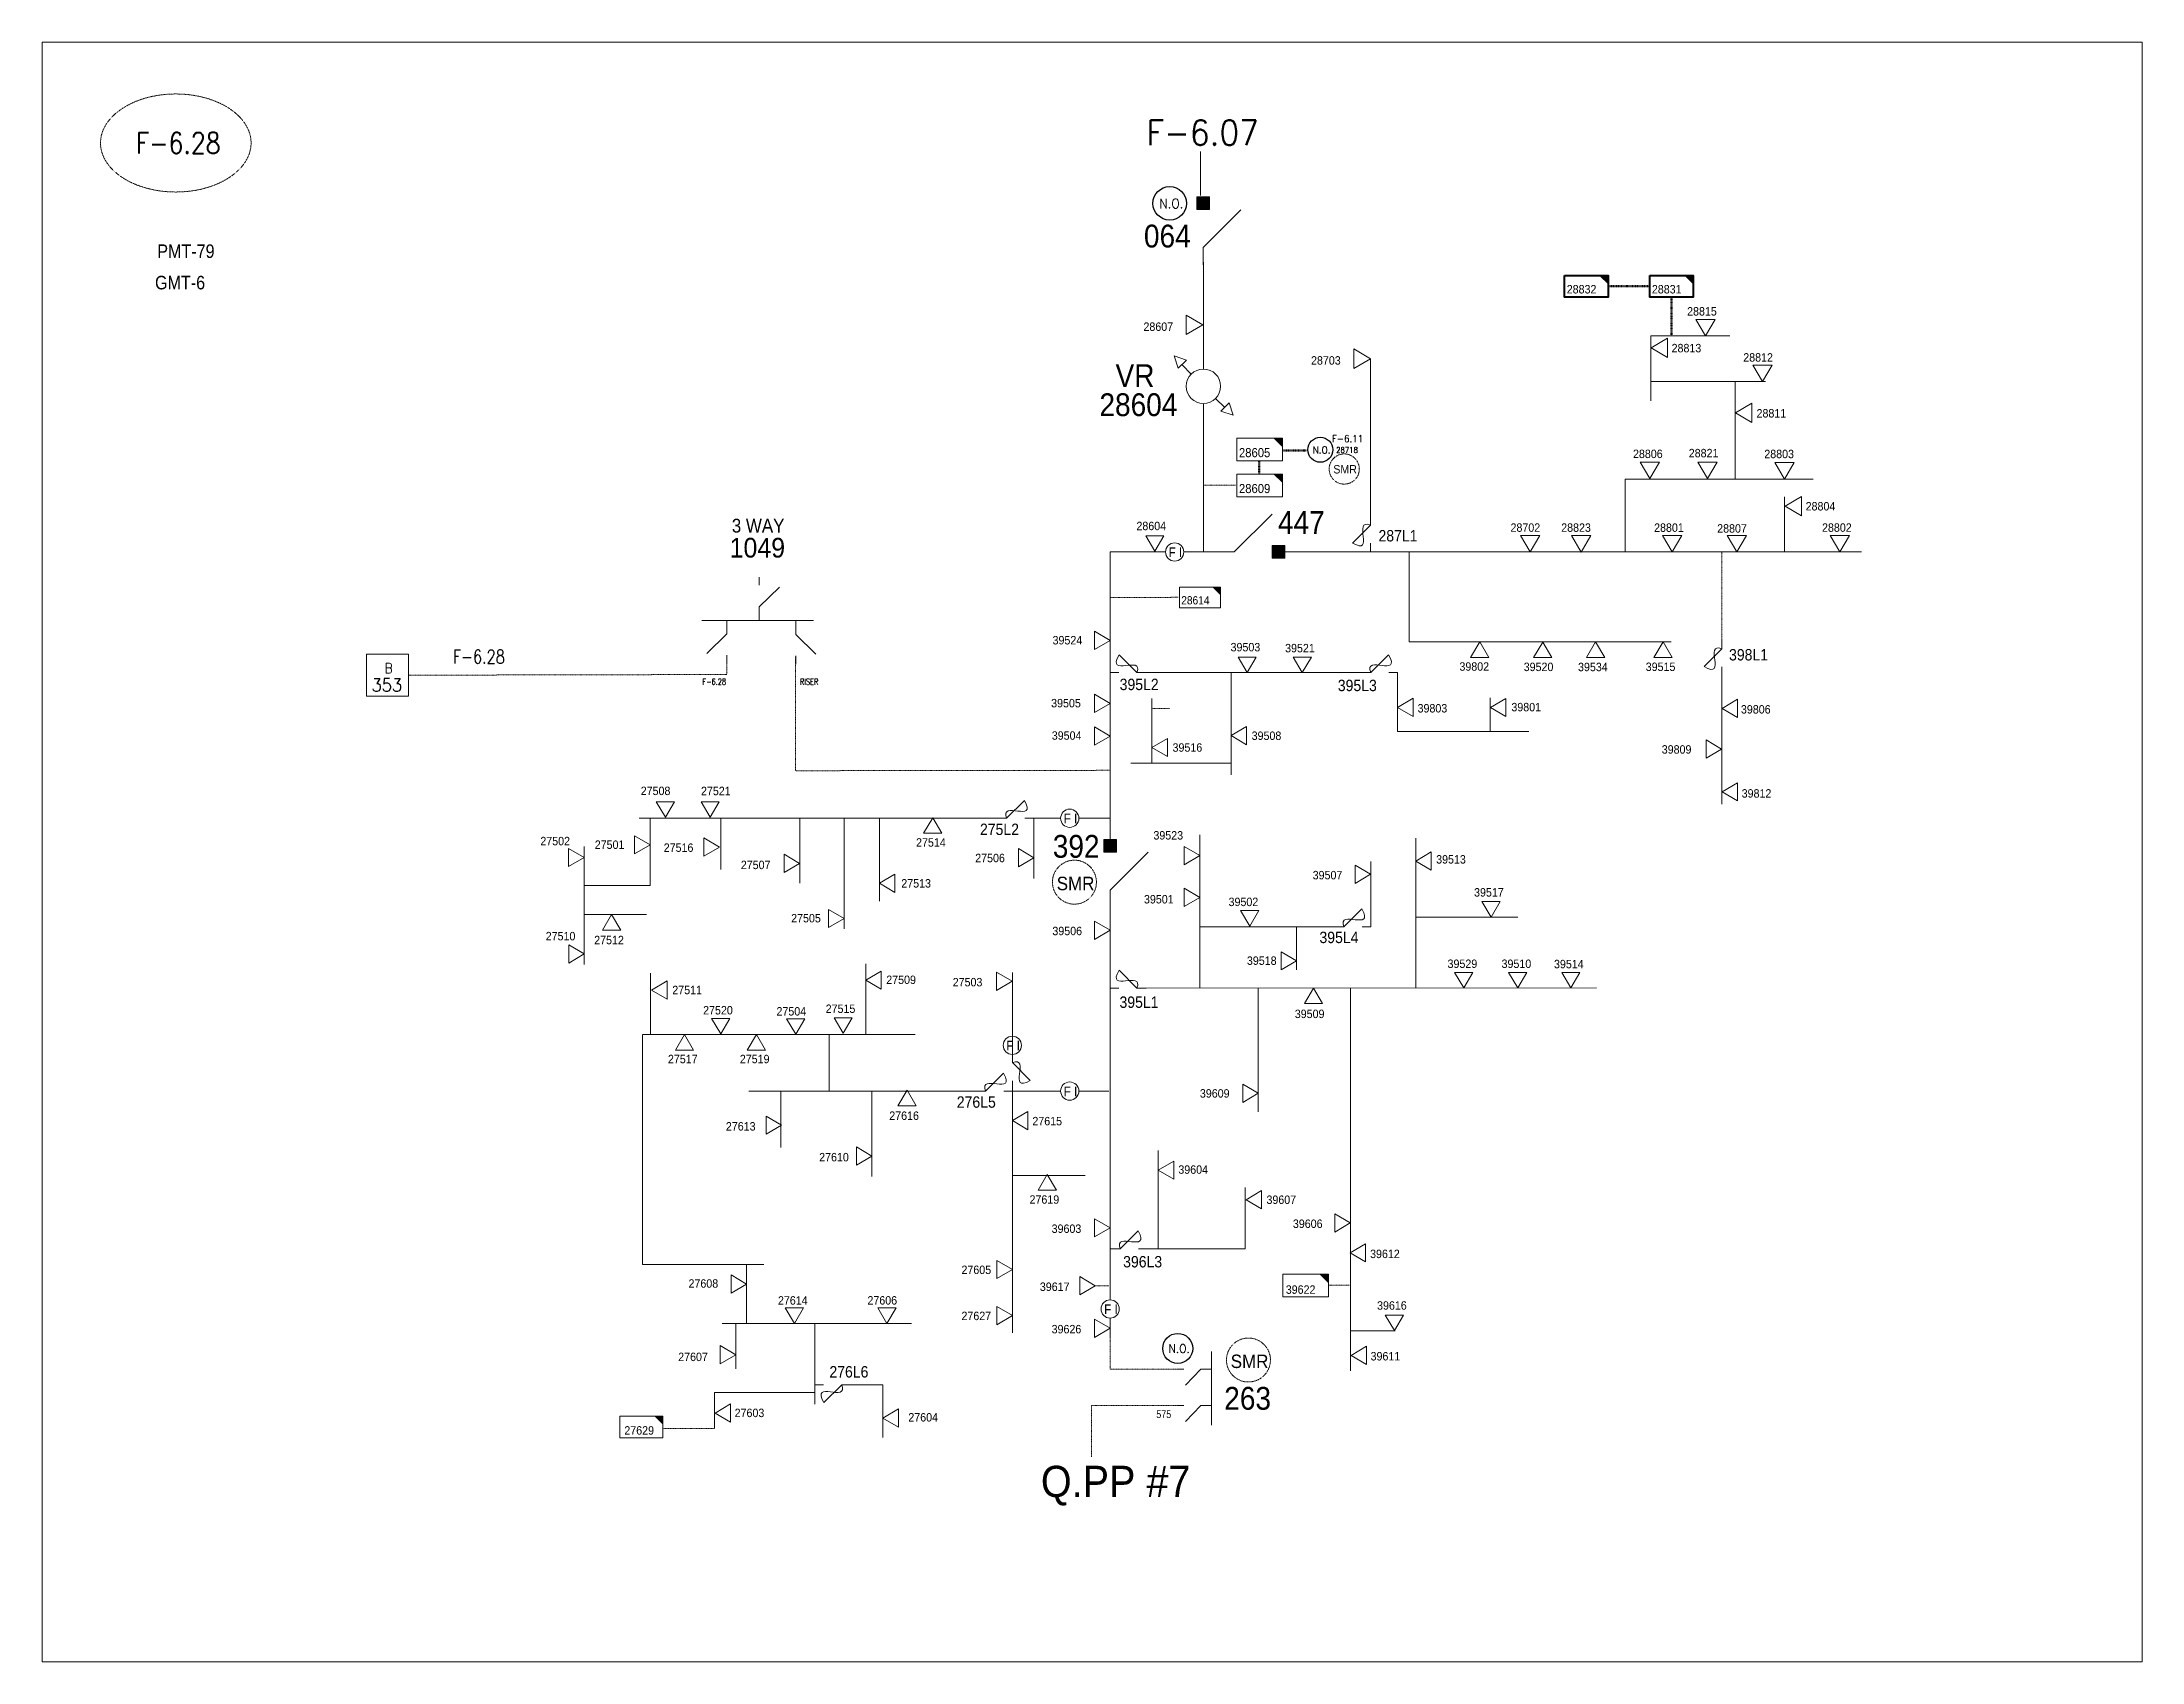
# Model space of a CAD drawing. Header units: metres. Extents: x 65984 to 144644, y -19036 to 23726.
# Drawn here: x 101660 to 102581, y -5087 to -4377 of the extents above; entities that cross this region are included whole.
import ezdxf
from ezdxf.enums import TextEntityAlignment as Align

# ---------------------------------------------------------------- set-up
doc = ezdxf.new("R2010")
doc.units = ezdxf.units.M
doc.header["$MEASUREMENT"] = 0
doc.linetypes.add('DGN Style 3', pattern=[0.013877, 0, -0.013877])
doc.layers.get('0').update_dxf_attribs({"color": 95, "lineweight": 40})
for name, color, linetype, lineweight in [('ABS', 7, 'Continuous', 40), ('ABS NUMBER', 112, 'Continuous', 30), ('d_eos', 111, 'Continuous', 40), ('d_eos no', 121, 'Continuous', 40), ('d_fco', 5, 'Continuous', 40), ('d_fco text', 95, 'Continuous', 40), ('d_oh branch', 94, 'Continuous', 40), ('d_tf', 1, 'Continuous', 40), ('d_tf no', 6, 'Continuous', 40), ('d_ug cable', 95, 'Continuous', 40), ('d_ug main line', 95, 'Continuous', 40), ('d_unit sub', 7, 'Continuous', 40), ('EARTH FAULT INDICATOR', 95, 'Continuous', 40), ('FDR  2  19', 172, 'Continuous', 40), ('fedr no', 95, 'Continuous', 40), ('GRID STATION  04', 7, 'Continuous', 40), ('GRID STATION 01', 7, 'Continuous', 40), ('Level 37', 7, 'Continuous', 0), ('O H MAIN FEEDER', 4, 'Continuous', 100), ('REGULATOR', 5, 'Continuous', 40), ('SW N O', 114, 'Continuous', 30)]:
    doc.layers.add(name, color=color, linetype=linetype, lineweight=lineweight)
doc.styles.add('NASKHF', font='naskhf.shx', dxfattribs={"height": 8})
doc.styles.add('Style-Andalus', font='andlso.ttf')
doc.styles.add('Style-Arial', font='arial.ttf')
doc.styles.add('Style-ENGINEERING', font='ENGINEERING.shx')
doc.styles.add('Style-msdefault', font='msdefault.shx')
doc.styles.add('Style-STANDARD', font='STANDARD.shx')

msp = doc.modelspace()

# ---------------------------------------------------------------- texts
at = {"color": 7, "linetype": 'Continuous', "lineweight": 13, "style": 'Style-STANDARD', "width": 0.857143}
for s, height, p in [('F-6.28', 5.975, (101851.52, -4646.53)), ('F-6.28', 2.62, (101954.77, -4657.53)), ('RISER', 2.62, (101996.37, -4657.53))]:
    msp.add_text(s, height=height, dxfattribs=at).set_placement(p, align=Align.MIDDLE_CENTER)
at = {"layer": 'ABS NUMBER', "color": 7, "lineweight": 13, "style": 'Style-Arial', "width": 0.88}
for s, p in [('064', (102143.23, -4457.09)), ('VR', (102130.78, -4518.29)), ('28604', (102123.71, -4531.05)), ('447', (102201.99, -4582.72))]:
    msp.add_text(s, height=10, dxfattribs=at).set_placement(p, align=Align.TOP_LEFT)
at = {"layer": 'ABS NUMBER', "color": 2, "lineweight": 13, "style": 'Style-Arial', "width": 0.88}
msp.add_text('392', height=10, dxfattribs=at).set_placement((102103.25, -4724.75), align=Align.TOP_LEFT)
at = {"layer": 'd_eos no', "color": 2, "linetype": 'Continuous', "lineweight": 13, "style": 'Style-Arial', "width": 0.88}
msp.add_text('263', height=10, dxfattribs=at).set_placement((102178.45, -4966.83), align=Align.TOP_LEFT)
at = {"layer": 'd_fco text', "color": 5, "linetype": 'Continuous', "lineweight": 13, "style": 'Style-msdefault', "width": 0.92}
for s, p in [('287L1', (102246.11, -4591.02)), ('395L4', (102220.21, -4767.19)), ('276L6', (102005.27, -4957.7))]:
    msp.add_text(s, height=5, dxfattribs=at).set_placement(p, align=Align.TOP_LEFT)
at = {"layer": 'd_fco text', "color": 7, "linetype": 'Continuous', "lineweight": 13, "style": 'Style-msdefault', "width": 0.92}
for s, p in [('398L1', (102399.86, -4643.22)), ('395L2', (102132.58, -4656.23)), ('395L3', (102228.26, -4656.68)), ('275L2', (102071.31, -4719.78)), ('395L1', (102132.5, -4795.59)), ('276L5', (102061.14, -4839.39)), ('396L3', (102134.11, -4909.42))]:
    msp.add_text(s, height=5, dxfattribs=at).set_placement(p, align=Align.TOP_LEFT)
at = {"layer": 'd_tf no', "color": 5, "linetype": 'Continuous', "lineweight": 40, "style": 'Style-msdefault', "width": 0.945946}
for s, p in [('28832', (102328.68, -4483.56)), ('28831', (102366.02, -4483.56))]:
    msp.add_text(s, height=3.7, dxfattribs=at).set_placement(p, align=Align.TOP_LEFT)
at = {"layer": 'd_tf no', "color": 5, "linetype": 'Continuous', "lineweight": 13, "style": 'Style-msdefault'}
for s, height, width, p in [('28815', 3.7, 0.945946, (102381.47, -4493.25)), ('28607', 3.7, 0.945946, (102143.02, -4499.98)), ('28813', 3.7, 0.945946, (102374.67, -4509.38)), ('28812', 3.7, 0.945946, (102406.1, -4513.46)), ('28811', 3.7, 0.945946, (102411.93, -4537.97)), ('28605', 4, 0.925, (102184.9, -4555.07)), ('28806', 3.7, 0.945946, (102357.74, -4555.76)), ('28821', 3.7, 0.945946, (102382.2, -4555.43)), ('28803', 3.7, 0.945946, (102415.33, -4555.8)), ('28609', 4, 0.925, (102184.9, -4570.82)), ('28804', 3.7, 0.945946, (102433.46, -4578.74)), ('28604', 3.7, 0.945946, (102139.94, -4587.38)), ('28702', 3.7, 0.945946, (102304.02, -4588.09)), ('28823', 3.7, 0.945946, (102326.25, -4588.1)), ('28801', 3.7, 0.945946, (102367, -4588.11)), ('28807', 3.7, 0.945946, (102394.66, -4588.46)), ('28802', 3.7, 0.945946, (102440.65, -4588.09)), ('28614', 3.6, 0.925, (102159.6, -4620.03)), ('39524', 3.7, 0.945946, (102103.15, -4637.49)), ('39503', 3.7, 0.945946, (102181.23, -4640.54)), ('39521', 3.7, 0.945946, (102205.15, -4640.96)), ('39802', 3.7, 0.945946, (102281.61, -4649.03)), ('39520', 3.7, 0.945946, (102309.8, -4649.18)), ('39534', 3.7, 0.945946, (102333.63, -4649.22)), ('39515', 3.7, 0.945946, (102363.32, -4649.14)), ('39505', 3.7, 0.945946, (102102.53, -4665.09)), ('39803', 3.7, 0.945946, (102263.25, -4667.34)), ('39806', 3.7, 0.945946, (102405.08, -4667.81)), ('39504', 3.7, 0.945946, (102102.81, -4679.29)), ('39516', 3.7, 0.945946, (102155.78, -4684.55)), ('39508', 3.7, 0.945946, (102190.47, -4679.38)), ('39809', 3.7, 0.945946, (102370.35, -4685.39)), ('27508', 3.7, 0.945946, (101922.51, -4703.56)), ('27521', 3.7, 0.945946, (101948.94, -4703.61)), ('39812', 3.7, 0.945946, (102405.41, -4704.68)), ('39523', 3.7, 0.945946, (102147.39, -4723.06)), ('27502', 3.7, 0.945946, (101878.47, -4725.59)), ('27501', 3.7, 0.945946, (101902.34, -4727.17)), ('27516', 3.7, 0.945946, (101932.6, -4728.46)), ('27514', 3.7, 0.945946, (102043.29, -4726.19)), ('27506', 3.7, 0.945946, (102069.22, -4733.01)), ('39513', 3.7, 0.945946, (102271.4, -4733.6)), ('27507', 3.7, 0.945946, (101966.42, -4736.03)), ('39507', 3.7, 0.945946, (102217.24, -4740.52)), ('27513', 3.7, 0.945946, (102036.8, -4744.13)), ('39501', 3.7, 0.945946, (102143.24, -4751.09)), ('39502', 3.7, 0.945946, (102180.35, -4752.25)), ('39517', 3.7, 0.945946, (102288.03, -4748.08)), ('27510', 3.7, 0.945946, (101880.83, -4767.28)), ('27512', 3.7, 0.945946, (101902.1, -4768.99)), ('39506', 3.7, 0.945946, (102103.07, -4765.01)), ('39529', 3.7, 0.945946, (102276.4, -4779.39)), ('39510', 3.7, 0.945946, (102300.09, -4779.39)), ('39514', 3.7, 0.945946, (102323.09, -4779.52)), ('27509', 3.7, 0.945946, (102030.2, -4786.43)), ('27503', 3.7, 0.945946, (102059.35, -4787.46)), ('27511', 3.7, 0.945946, (101936.36, -4790.89)), ('27520', 3.7, 0.945946, (101949.88, -4799.77)), ('27504', 3.7, 0.945946, (101982.06, -4800.25)), ('27515', 3.7, 0.945946, (102003.63, -4799.11)), ('39509', 3.7, 0.945946, (102209.4, -4801.36)), ('27517', 3.7, 0.945946, (101934.44, -4821.17)), ('27519', 3.7, 0.945946, (101965.98, -4821.17)), ('39609', 3.7, 0.945946, (102167.77, -4836.25)), ('27613', 3.7, 0.945946, (101959.86, -4850.7)), ('27616', 3.7, 0.945946, (102031.52, -4846.02)), ('27615', 3.7, 0.945946, (102094.29, -4848.41)), ('27610', 3.7, 0.945946, (102000.78, -4864.21)), ('39604', 3.7, 0.945946, (102158.32, -4869.65)), ('27619', 3.7, 0.945946, (102093.05, -4882.79)), ('39607', 3.7, 0.945946, (102196.97, -4882.89)), ('39603', 3.7, 0.945946, (102102.74, -4895.59)), ('39606', 3.7, 0.945946, (102208.56, -4893.41)), ('39612', 3.7, 0.945946, (102242.42, -4906.63)), ('27608', 3.7, 0.945946, (101943.47, -4919.62)), ('27614', 3.7, 0.945946, (101982.7, -4927.05)), ('27606', 3.7, 0.945946, (102021.95, -4927.02)), ('39617', 3.7, 0.945946, (102097.57, -4921.04)), ('39622', 3.7, 0.945946, (102205.44, -4922.29)), ('39616', 3.7, 0.945946, (102245.48, -4929.26)), ('39626', 3.7, 0.945946, (102102.74, -4939.64)), ('27607', 3.7, 0.945946, (101938.95, -4951.8)), ('27603', 3.7, 0.945946, (101963.7, -4976.37)), ('27604', 3.7, 0.945946, (102039.89, -4978.31)), ('27629', 3.7, 0.945946, (101915.32, -4984.06))]:
    msp.add_text(s, height=height, dxfattribs=dict(at, width=width)).set_placement(p, align=Align.TOP_LEFT)
at = {"layer": 'd_tf no', "color": 1, "linetype": 'Continuous', "lineweight": 13, "style": 'Style-msdefault', "width": 0.945946}
for height, p in [(3.696, (102226.27, -4562.52)), (5.888, (102104.97, -4743.08)), (5.888, (102181.29, -4952.66))]:
    msp.add_text('SMR', height=height, dxfattribs=at).set_placement(p, align=Align.TOP_LEFT)
at = {"layer": 'd_tf no', "color": 7, "linetype": 'Continuous', "lineweight": 13, "style": 'Style-msdefault', "width": 0.945946}
msp.add_text('1049', height=8.642, dxfattribs=at).set_placement((101985.83, -4594.45), align=Align.TOP_RIGHT)
at = {"layer": 'd_tf no', "color": 5, "linetype": 'Continuous', "lineweight": 13, "style": 'Style-msdefault', "width": 0.945946}
msp.add_text('39801', height=3.7, dxfattribs=at).set_placement((102304.39, -4670.53))
for s, p in [('27505', (102001.51, -4759.4)), ('27605', (102076.21, -4913.62)), ('27627', (102076.21, -4933.83)), ('39611', (102255.65, -4951.52))]:
    msp.add_text(s, height=3.7, dxfattribs=at).set_placement(p, align=Align.TOP_RIGHT)
msp.add_text('39518', height=3.7, dxfattribs=at).set_placement((102201.41, -4781.72), align=Align.RIGHT)
at = {"layer": 'd_tf no', "color": 55, "linetype": 'Continuous', "lineweight": 13, "style": 'Style-msdefault', "width": 0.945946}
msp.add_text('Q.PP #7', height=13.711, dxfattribs=at).set_placement((102163.59, -5001.41), align=Align.TOP_RIGHT)
at = {"layer": 'd_tf no', "color": 5, "linetype": 'Continuous', "lineweight": 13, "insert": (102216.52, -4514.78), "char_height": 3.7, "attachment_point": 1, "style": 'NASKHF'}
msp.add_mtext('\\Fmsdefault;\\H1x;\\W0.945946;28703\\P', dxfattribs=at)
at = {"layer": 'fedr no', "color": 6, "linetype": 'Continuous', "lineweight": 13, "style": 'Style-STANDARD', "width": 0.909091}
msp.add_text('F-6.28', height=9.19, dxfattribs=at).set_placement((101719.64, -4421.27), align=Align.MIDDLE_CENTER)
at = {"layer": 'fedr no', "color": 55, "linetype": 'Continuous', "lineweight": 13, "attachment_point": 5, "style": 'Style-STANDARD'}
for s, insert, char_height in [('F-6.07\\P', (102169.01, -4416.74), 11.079), ('F-6.11', (102232.54, -4550.99), 3.078)]:
    msp.add_mtext(s, dxfattribs=dict(at, insert=insert, char_height=char_height))
at = {"layer": 'fedr no', "color": 2, "linetype": 'Continuous', "lineweight": 13, "insert": (102232.3, -4555.88), "char_height": 2.444, "attachment_point": 5, "style": 'Style-STANDARD'}
msp.add_mtext('28718', dxfattribs=at)
at = {"layer": 'GRID STATION  04', "color": 5, "linetype": 'Continuous', "lineweight": 13, "style": 'Style-STANDARD'}
msp.add_text('B', height=4.41, dxfattribs=at).set_placement((101811.9, -4651.62), align=Align.MIDDLE_CENTER)
at = {"layer": 'GRID STATION  04', "color": 5, "linetype": 'Continuous', "lineweight": 13, "ltscale": 1.195708, "style": 'Style-STANDARD'}
msp.add_text('353', height=5.703, dxfattribs=at).set_placement((101811.15, -4658.97), align=Align.MIDDLE_CENTER)
at = {"layer": 'GRID STATION 01', "linetype": 'Continuous', "lineweight": 13, "style": 'Style-msdefault', "width": 0.888889}
for s, p in [('PMT-79', (101710.47, -4465.76)), ('GMT-6', (101709.47, -4479.53))]:
    msp.add_text(s, height=5.94, dxfattribs=at).set_placement(p, align=Align.TOP_LEFT)
at = {"layer": 'Level 37', "color": 7, "linetype": 'Continuous', "lineweight": 13}
for s, height, style, width, p in [('3 WAY', 6.029, 'Style-Arial', 0.88, (101962.47, -4586.09)), ('575', 3.43, 'Style-ENGINEERING', 0.857143, (102148.64, -4977.06))]:
    msp.add_text(s, height=height, dxfattribs=dict(at, style=style, width=width)).set_placement(p, align=Align.TOP_LEFT)

# ---------------------------------------------------------------- blocks, each defined once
blk = doc.blocks.new('*U1411')
at = {"layer": 'd_eos', "color": 2, "linetype": 'Continuous', "lineweight": 13, "ltscale": 0.638341}
for p, q in [((7.46, 16.16), (7.46, -16.16)), ((-4.63, 8.42), (-7.46, 8.42)), ((2.81, 8.42), (-3.99, 1.41)), ((7.46, 8.42), (2.81, 8.42)), ((-4.63, -7.44), (-7.46, -7.44)), ((2.81, -7.44), (-3.98, -14.44)), ((7.46, -7.44), (2.81, -7.44))]:
    blk.add_line(p, q, dxfattribs=at)
blk = doc.blocks.new('FUSE01')
at = {"color": 0, "linetype": 'ByBlock', "lineweight": -2}
blk.add_line((0, -17.15), (0, -22.55), dxfattribs=at)
at = {"color": 0, "linetype": 'ByBlock', "lineweight": -2, "flags": 128}
blk.add_lwpolyline([(0, 0.05), (0, -5.75), (-11.2, -16.95)], dxfattribs=at)
at = {"color": 0, "linetype": 'ByBlock', "lineweight": -2}
blk.add_open_spline([(-11.2, -16.95), (3.4, -25.35), (-11.6, -1.35), (0, -5.75)], degree=3, dxfattribs=at)
blk = doc.blocks.new('*U1159')
at = {"layer": 'EARTH FAULT INDICATOR', "color": 5, "linetype": 'Continuous', "lineweight": 13}
blk.add_circle((0.02, 0.13), 4, dxfattribs=at)
at = {"layer": 'EARTH FAULT INDICATOR', "color": 5, "lineweight": 13, "style": 'Style-Andalus', "width": 0.9}
blk.add_text('F I', height=4.234, dxfattribs=at).set_placement((-2.61, 2.11), align=Align.TOP_LEFT)
blk = doc.blocks.new('TF_8')
at = {"color": 0, "linetype": 'ByBlock', "lineweight": -2}
blk.add_line((6.3, 4.95), (9.9, 1.35), dxfattribs=at)
blk.add_3dface([(-10.1, 4.95), (9.9, 4.95), (9.9, -5.05), (-10.1, -5.05)], dxfattribs=at)
blk = doc.blocks.new('exist.us-1000kva')
at = {"color": 0, "linetype": 'ByBlock', "lineweight": -2, "flags": 128}
blk.add_lwpolyline([(40, 12.9), (32.8, 20), (40, 20)], close=True, dxfattribs=at)
at = {"color": 0, "linetype": 'ByBlock', "lineweight": -2, "extrusion": (0, 0, -1)}
blk.add_solid([(-40, 12.9), (-32.8, 20), (-40, 20)], dxfattribs=at)
at = {"color": 0, "linetype": 'ByBlock', "lineweight": -2, "xscale": 2, "yscale": 2}
blk.add_blockref('TF_8', (20.2, 10.1), dxfattribs=at)
blk = doc.blocks.new('ABS2_1_1')
at = {"color": 0, "linetype": 'ByBlock', "lineweight": -2, "ltscale": 500}
for q in [(-29900, 43500), (0, 0)]:
    blk.add_line((0, 13600), q, dxfattribs=at)
at = {"color": 0, "linetype": 'ByBlock', "lineweight": -2, "ltscale": 500, "flags": 128}
for points in [[(5000, 43600), (-5000, 43600), (-5000, 53600), (5000, 53600)], [(3791, 49653), (3791, 49653), (3791, 49653)]]:
    blk.add_lwpolyline(points, close=True, dxfattribs=at)
at = {"color": 0, "linetype": 'ByBlock', "lineweight": -2, "ltscale": 500}
for points in [[(5000, 43600), (-5000, 43600), (5000, 53600), (-5000, 53600)], [(3791, 49653), (3791, 49653), (3791, 49653)]]:
    blk.add_solid(points, dxfattribs=at)
blk = doc.blocks.new('*U892')
at = {"layer": 'SW N O', "color": 3}
blk.add_circle((0, 0), 16.8, dxfattribs=at)
at = {"layer": 'SW N O', "color": 3, "style": 'Style-STANDARD'}
blk.add_text('N.O.', height=9.6, dxfattribs=at).set_placement((1.7, -0.2), align=Align.MIDDLE_CENTER)
blk = doc.blocks.new('TRA1_1527')
at = {"layer": 'd_tf', "color": 5, "linetype": 'Continuous', "lineweight": 13, "ltscale": 0.000361655, "extrusion": (0, 0, -1), "flags": 128}
blk.add_lwpolyline([(-10, -17), (0, 0), (10, -17)], close=True, dxfattribs=at)
blk = doc.blocks.new('TRA1_1526')
at = {"layer": 'd_tf', "color": 5, "linetype": 'Continuous', "lineweight": 13, "ltscale": 0.000361655, "xscale": 1.000046566207836, "yscale": 1.000046566207836, "zscale": 1.000046566207836, "rotation": 180}
blk.add_blockref('TRA1_1527', (0, 0), dxfattribs=at)
blk = doc.blocks.new('TRA1_1529')
at = {"layer": 'd_tf', "color": 5, "linetype": 'Continuous', "lineweight": 13, "ltscale": 0.000361655, "flags": 128}
blk.add_lwpolyline([(10, -17), (0, 0), (-10, -17)], close=True, dxfattribs=at)
blk = doc.blocks.new('TRA1_1528')
at = {"layer": 'd_tf', "color": 5, "linetype": 'Continuous', "lineweight": 13, "ltscale": 0.000361655, "xscale": 1.000046566207836, "yscale": 1.000046566207836, "zscale": 1.000046566207836, "rotation": 180}
blk.add_blockref('TRA1_1529', (0, 0), dxfattribs=at)
blk = doc.blocks.new('TRA1_1531')
at = {"layer": 'd_tf', "color": 5, "linetype": 'Continuous', "lineweight": 13, "ltscale": 0.000361655, "flags": 128}
blk.add_lwpolyline([(10, -17.1), (0, -0.1), (-10, -17.1)], close=True, dxfattribs=at)
blk = doc.blocks.new('TRA1_1530')
at = {"layer": 'd_tf', "color": 5, "linetype": 'Continuous', "lineweight": 13, "ltscale": 0.000361655, "xscale": 1.000046566207836, "yscale": 1.000046566207836, "zscale": 1.000046566207836, "rotation": 180}
blk.add_blockref('TRA1_1531', (0, 0), dxfattribs=at)
blk = doc.blocks.new('TRA1_1533')
at = {"layer": 'd_tf', "color": 5, "linetype": 'Continuous', "lineweight": 13, "ltscale": 0.000361655, "flags": 128}
blk.add_lwpolyline([(10, -17), (0, 0), (-10, -17)], close=True, dxfattribs=at)
blk = doc.blocks.new('TRA1_1532')
at = {"layer": 'd_tf', "color": 5, "linetype": 'Continuous', "lineweight": 13, "ltscale": 0.000361655, "xscale": 1.000046566207836, "yscale": 1.000046566207836, "zscale": 1.000046566207836, "rotation": 180}
blk.add_blockref('TRA1_1533', (0, 0), dxfattribs=at)
blk = doc.blocks.new('*U3025')
at = {"layer": 'REGULATOR', "color": 5, "linetype": 'Continuous', "lineweight": 13}
for p, q in [((24, 25.1), (13.4, 14.5)), ((-14.9, -13.7), (-25.5, -24.4))]:
    blk.add_line(p, q, dxfattribs=at)
at = {"layer": 'REGULATOR', "color": 5, "linetype": 'Continuous', "lineweight": 13, "flags": 128}
for points in [[(29.5, 20), (34.4, 34.3), (20.1, 29.6)], [(-29.6, -20), (-34.4, -34.3), (-20.1, -29.5)]]:
    blk.add_lwpolyline(points, close=True, dxfattribs=at)
at = {"layer": 'REGULATOR', "color": 5, "linetype": 'Continuous', "lineweight": 13}
blk.add_circle((-0.8, 0.4), 20, dxfattribs=at)
blk = doc.blocks.new('*U2536')
at = {"layer": 'REGULATOR', "color": 7, "linetype": 'Continuous', "lineweight": 13}
for p, q in [((-9.52, 9.06), (-5.51, 5.05)), ((5.19, -5.64), (9.2, -9.65))]:
    blk.add_line(p, q, dxfattribs=at)
at = {"layer": 'REGULATOR', "color": 7, "linetype": 'Continuous', "lineweight": 13, "flags": 128}
for points in [[(-7.57, 11.15), (-12.97, 13), (-11.21, 7.57)], [(7.54, -11.22), (12.95, -13.02), (11.15, -7.61)]]:
    blk.add_lwpolyline(points, close=True, dxfattribs=at)
at = {"layer": 'REGULATOR', "color": 7, "linetype": 'Continuous', "lineweight": 13}
blk.add_circle((-0.16, -0.3), 7.56, dxfattribs=at)

# ---------------------------------------------------------------- linework, layer by layer
at = {"color": 5, "linetype": 'DGN Style 3', "lineweight": 13}
for p, q in [((101960.26, -4649.16), (101960.26, -4654.38)), ((101990.35, -4646.69), (101990.35, -4696.58))]:
    msp.add_line(p, q, dxfattribs=at)
at = {"color": 5, "linetype": 'DGN Style 3', "lineweight": 13, "flags": 128}
for points in [[(101960.26, -4654.38), (101820.65, -4654.68), (101820.65, -4654.68), (101820.65, -4654.68)], [(102128.38, -4696.4), (101990.35, -4696.58), (101990.35, -4696.58), (101990.35, -4696.58)]]:
    msp.add_lwpolyline(points, dxfattribs=at)
at = {"layer": 'd_eos', "color": 7, "linetype": 'Continuous', "lineweight": 13, "ltscale": 0.804126}
for p, q in [((101974.49, -4615.25), (101974.49, -4611.69)), ((101974.49, -4624.63), (101983.31, -4616.07)), ((101998.35, -4630.68), (101949.27, -4630.68)), ((101960.26, -4630.68), (101960.26, -4636.54)), ((101974.49, -4630.49), (101974.49, -4624.63)), ((101990.47, -4631.02), (101990.47, -4636.88)), ((101960.26, -4636.54), (101951.44, -4645.1)), ((101990.47, -4636.88), (101999.29, -4645.44)), ((101960.26, -4645.91), (101960.26, -4649.47)), ((101990.47, -4646.26), (101990.47, -4649.82))]:
    msp.add_line(p, q, dxfattribs=at)
at = {"layer": 'd_oh branch', "color": 5, "linetype": 'Continuous', "lineweight": 13}
for p, q in [((102167.99, -4425.06), (102167.99, -4444.25)), ((102365.6, -4534.32), (102365.6, -4505.81)), ((102400.25, -4505.81), (102365.6, -4505.81)), ((102242.55, -4584.81), (102242.55, -4515.87)), ((102365.6, -4525.89), (102415.92, -4525.89)), ((102402.6, -4568.65), (102402.6, -4525.89)), ((102424.17, -4600.63), (102424.17, -4576.48)), ((102169.31, -4600.63), (102176.87, -4600.63)), ((102205.07, -4600.63), (102457.97, -4600.63)), ((102238.62, -4653.54), (102144.22, -4653.57)), ((102181.56, -4653.55), (102181.56, -4698.37)), ((102396.76, -4654.82), (102396.76, -4711.23)), ((102146.76, -4664.97), (102146.76, -4693.3)), ((102295.15, -4679.39), (102295.15, -4664.67)), ((102137.44, -4693.3), (102181.56, -4693.3)), ((101921.88, -4717.41), (102078.88, -4717.41)), ((101957.71, -4717.61), (101957.71, -4739.88)), ((101992.23, -4717.43), (101992.23, -4745.96)), ((102011.74, -4717.43), (102011.74, -4765.95)), ((102027.18, -4717.43), (102027.18, -4753.83)), ((102091.77, -4717.41), (102106.69, -4717.41)), ((102094.94, -4717.41), (102094.94, -4743.92)), ((102114.69, -4717.41), (102128.4, -4717.41)), ((102167.71, -4791.87), (102167.71, -4724.75)), ((101897.75, -4729.82), (101897.75, -4781.5)), ((102262.48, -4726.21), (102262.48, -4791.87)), ((102242.72, -4736.46), (102242.72, -4765.05)), ((101897.75, -4759.66), (101925, -4759.66)), ((102262.48, -4760.8), (102307.26, -4760.8)), ((102167.71, -4765.04), (102226.9, -4765.05)), ((102210.08, -4783.96), (102210.08, -4765.07)), ((101926.76, -4812.2), (101926.76, -4785.42)), ((102021.21, -4812.2), (102021.21, -4781.21)), ((102085.53, -4785.14), (102085.53, -4821.01)), ((102144.22, -4791.89), (102341.68, -4791.87)), ((102193.4, -4791.89), (102193.4, -4846.13)), ((102233.81, -4959.84), (102233.81, -4791.88)), ((102042.85, -4812.2), (101923.46, -4812.2)), ((101969.89, -4837.08), (102070.99, -4837.08)), ((101983.93, -4837.08), (101983.93, -4861.81)), ((102023.9, -4836.92), (102023.9, -4874.55)), ((102085.53, -4836.34), (102085.53, -4943.15)), ((102085.53, -4837.08), (102106.69, -4837.08)), ((102114.69, -4837.08), (102127.85, -4837.08)), ((102149.47, -4906.27), (102149.47, -4863.19)), ((102085.53, -4874.05), (102117.45, -4874.05)), ((102187.7, -4906.26), (102187.7, -4879.4)), ((101968.97, -4939.02), (101968.97, -4913.13)), ((102041.32, -4939.02), (101958.25, -4939.02)), ((101964.17, -4939.02), (101964.17, -4958.84)), ((101998.93, -4974.46), (101998.93, -4939.02)), ((102233.81, -4942.19), (102253.43, -4942.19)), ((101954.85, -4969.33), (101954.85, -4985.09)), ((101998.93, -4969.33), (101954.85, -4969.33)), ((102014.75, -4965.88), (102028.66, -4965.88))]:
    msp.add_line(p, q, dxfattribs=at)
at = {"layer": 'd_oh branch', "color": 5, "linetype": 'Continuous', "lineweight": 13, "flags": 128}
for points in [[(102354.32, -4600.63), (102354.32, -4568.65)], [(102354.32, -4568.65), (102436.81, -4568.65)], [(102354.32, -4568.65), (102436.81, -4568.65)], [(102259.53, -4600.63), (102259.53, -4640.06)], [(102259.53, -4640.06), (102374.41, -4640.06)], [(102254.44, -4653.54), (102254.44, -4679.39)], [(102254.44, -4679.39), (102312.03, -4679.39)], [(101926.63, -4717.41), (101926.63, -4746.96), (101897.75, -4746.96)], [(101923.31, -4812.2), (101923.31, -4913.13), (101976.5, -4913.13)], [(102005.14, -4837.08), (102005.14, -4812.2)], [(102141.69, -4906.26), (102187.7, -4906.26)], [(102028.66, -4989.06), (102028.66, -4965.88)]]:
    msp.add_lwpolyline(points, dxfattribs=at)
at = {"layer": 'd_ug cable', "color": 5, "linetype": 'DGN Style 3', "lineweight": 100}
for p, q in [((102365.06, -4484.1), (102346.82, -4484.1)), ((102374.61, -4488.89), (102374.61, -4505.81)), ((102204.48, -4556.1), (102214.67, -4556.1)), ((102193.74, -4560.79), (102193.74, -4566.42))]:
    msp.add_line(p, q, dxfattribs=at)
at = {"layer": 'd_ug cable', "color": 5, "linetype": 'DGN Style 3', "lineweight": 13}
for p, q in [((102183.39, -4571.37), (102169.54, -4571.37)), ((102396.76, -4638.99), (102396.76, -4600.6)), ((102158.24, -4620.53), (102128.4, -4620.57)), ((102154.41, -4669.25), (102146.76, -4669.25))]:
    msp.add_line(p, q, dxfattribs=at)
at = {"layer": 'd_ug cable', "color": 2, "linetype": 'DGN Style 3', "lineweight": 0}
for centre, radius in [((102231.09, -4564.26), 6.62), ((102112.74, -4745.46), 9.64), ((102189.07, -4955.03), 9.64)]:
    msp.add_circle(centre, radius, dxfattribs=at)
at = {"layer": 'd_ug main line', "color": 5, "linetype": 'DGN Style 3', "lineweight": 13, "flags": 128}
for points in [[(102157.95, -4959.09), (102128.4, -4959.09), (102128.4, -4945.31)], [(102157.95, -4974.95), (102120.21, -4974.95), (102120.16, -4997.48), (102120.16, -4997.48)], [(101932.21, -4985.09), (101954.85, -4985.09)]]:
    msp.add_lwpolyline(points, dxfattribs=at)
at = {"layer": 'FDR  2  19', "color": 5, "linetype": 'DGN Style 3', "lineweight": 13}
msp.add_line((102127.87, -4922.5), (102121.67, -4922.5), dxfattribs=at)
at = {"layer": 'FDR  2  19', "color": 5, "linetype": 'DGN Style 3', "lineweight": 13, "flags": 128}
msp.add_lwpolyline([(102233.43, -4922.18), (102233.43, -4922.18), (102224.15, -4922.18)], dxfattribs=at)
at = {"layer": 'fedr no', "color": 82, "linetype": 'DGN Style 3', "lineweight": 13, "true_color": 0x1dc70e}
msp.add_ellipse((101718.58, -4421.27), major_axis=(33.02, 0), ratio=0.651175, dxfattribs=at)
at = {"layer": 'GRID STATION  04', "color": 5, "linetype": 'Continuous', "lineweight": 13, "ltscale": 0.588932, "flags": 128}
msp.add_lwpolyline([(101802.24, -4645.51), (101820.6, -4645.51), (101820.6, -4663.88), (101802.24, -4663.88)], close=True, dxfattribs=at)
at = {"layer": 'O H MAIN FEEDER', "color": 5, "lineweight": 13, "ltscale": 0.426762}
for p, q in [((102169.31, -4520.4), (102169.31, -4473.55)), ((102169.31, -4600.63), (102169.31, -4535.87)), ((102128.4, -4726.69), (102128.4, -4600.63)), ((102128.4, -4600.63), (102152.69, -4600.63)), ((102160.69, -4600.63), (102169.31, -4600.63)), ((102128.4, -4928.65), (102128.4, -4756.48)), ((102128.4, -4945.31), (102128.4, -4936.65))]:
    msp.add_line(p, q, dxfattribs=at)
at = {"layer": 'O H MAIN FEEDER', "color": 5, "lineweight": 13, "ltscale": 0.819941}
msp.add_line((102128.4, -4643.56), (102128.4, -4634.87), dxfattribs=at)
at = {"layer": 'O H MAIN FEEDER', "color": 140, "linetype": 'Continuous', "lineweight": 13, "flags": 128}
msp.add_lwpolyline([(101659.9, -4376.98), (102581, -4376.98), (102581, -5087.47), (101659.9, -5087.47)], close=True, dxfattribs=at)

# ---------------------------------------------------------------- block references
at = {"layer": 'ABS', "color": 7, "linetype": 'Continuous', "lineweight": 13, "ltscale": 0.829472, "xscale": 0.000555747191877611, "zscale": 0.0003680335276451397}
for p, yscale, rotation in [((102169.14, -4474.71), -0.0005557471918776113, 180.0000000000002), ((102175.28, -4600.63), 0.000555747191877611, 269.9999999999998)]:
    msp.add_blockref('ABS2_1_1', p, dxfattribs=dict(at, yscale=yscale, rotation=rotation))
at = {"layer": 'ABS', "color": 2, "linetype": 'Continuous', "lineweight": 13, "ltscale": 0.829472, "xscale": 0.000555747191877611, "yscale": -0.0005557471918776113, "zscale": 0.0003680335276451397, "rotation": 180.0000000000002}
msp.add_blockref('ABS2_1_1', (102128.4, -4756.48), dxfattribs=at)
at = {"layer": 'd_eos', "color": 2, "linetype": 'Continuous', "lineweight": 13, "ltscale": 0.638341}
msp.add_blockref('*U1411', (102165.41, -4967.5), dxfattribs=at)
at = {"layer": 'd_fco', "color": 5, "linetype": 'Continuous', "lineweight": 13, "xscale": 0.7}
for p, yscale, zscale, rotation in [((102242.55, -4584.84), 0.7, 0.2499179648993302, 359.9999999999999), ((102226.93, -4765.05), -0.7, 0.2499179648993302, 270), ((102085.53, -4820.56), -0.7, 0.07842690553865869, 180), ((102014.71, -4965.88), -0.7, 0.2499179648993302, 90.00000000000006)]:
    msp.add_blockref('FUSE01', p, dxfattribs=dict(at, yscale=yscale, zscale=zscale, rotation=rotation))
at = {"layer": 'd_fco', "color": 7, "linetype": 'Continuous', "lineweight": 13, "xscale": 0.7}
for p, yscale, zscale, rotation in [((102396.76, -4639.04), 0.7, 0.2499179648993302, 359.9999999999999), ((102144.19, -4653.57), 0.7, 0.2499179648993302, 270), ((102238.66, -4653.54), -0.7, 0.2499179648993302, 270), ((102078.92, -4717.41), -0.7, 0.2499179648993302, 270), ((102144.19, -4791.89), 0.7, 0.2499179648993302, 269.9999999999999), ((102069.75, -4837.08), -0.7, 0.08714100615406517, 270), ((102128.79, -4906.26), -0.7, 0.08714100615406517, 270)]:
    msp.add_blockref('FUSE01', p, dxfattribs=dict(at, yscale=yscale, zscale=zscale, rotation=rotation))
at = {"layer": 'd_tf', "color": 5, "linetype": 'Continuous', "lineweight": 13, "ltscale": 0.000361655, "extrusion": (0, 0, -1)}
for name, p, xscale, yscale, zscale, rotation in [('TRA1_1532', (-102169.05, -4501.07), 0.425244286565288, 0.425244286565288, 0.425244286565288, 270), ('TRA1_1532', (-102242.55, -4515.87), 0.425244286565288, 0.425244286565288, 0.425244286565288, 270), ('TRA1_1532', (-102365.64, -4511.09), 0.425244286565288, 0.425244286565288, 0.425244286565288, 89.99999999999999), ('TRA1_1532', (-102448.48, -4600.64), 0.425244286565288, 0.425244286565288, 0.425244286565288, 359.9999999999999), ('TRA1_1530', (-102295.15, -4668.86), 0.4, 0.4, 0.4, 90), ('TRA1_1530', (-102396.75, -4669.24), 0.4, 0.4, 0.4, 90.00000000000001), ('TRA1_1530', (-102396.75, -4705.84), 0.4, 0.4, 0.4, 90.00000000000001), ('TRA1_1528', (-102011.67, -4761.38), 0.4, 0.4, 0.4, 269.9999999999999), ('TRA1_1526', (-102128.41, -4897.06), 0.4, 0.4, 0.4, 270), ('TRA1_1528', (-102085.54, -4915.33), 0.4, 0.4, 0.4, 269.9999999998714), ('TRA1_1528', (-102085.54, -4935.54), 0.4, 0.4, 0.4, 269.9999999998714), ('TRA1_1526', (-102128.41, -4941.11), 0.4, 0.4, 0.4, 270), ('TRA1_1526', (-102234.09, -4953.01), 0.4, 0.4, 0.4, 89.99999999999999)]:
    msp.add_blockref(name, p, dxfattribs=dict(at, xscale=xscale, yscale=yscale, zscale=zscale, rotation=rotation))
at = {"layer": 'd_tf', "color": 5, "linetype": 'Continuous', "lineweight": 13, "ltscale": 0.000361655}
for name, p, xscale, yscale, zscale, rotation in [('TRA1_1532', (102389.55, -4505.86), 0.425244286565288, 0.425244286565288, 0.425244286565288, 359.9999999999999), ('TRA1_1532', (102414.49, -4525.89), 0.425244286565288, 0.425244286565288, 0.425244286565288, 359.9999999999999), ('TRA1_1532', (102402.7, -4539.65), 0.425244286565288, 0.425244286565288, 0.425244286565288, 269.9999999999999), ('TRA1_1532', (102365.18, -4568.45), 0.425244286565288, 0.425244286565288, 0.425244286565288, 359.9999999999999), ('TRA1_1532', (102390.36, -4568.45), 0.425244286565288, 0.425244286565288, 0.425244286565288, 359.9999999999999), ('TRA1_1532', (102424.24, -4568.65), 0.425244286565288, 0.425244286565288, 0.425244286565288, 359.9999999999999), ('TRA1_1532', (102424.48, -4580.55), 0.425244286565288, 0.425244286565288, 0.425244286565288, 269.9999999999999), ('TRA1_1528', (102148.01, -4600.34), 0.4, 0.4, 0.4, 359.9999999999999), ('TRA1_1532', (102312.65, -4600.62), 0.425244286565288, 0.425244286565288, 0.425244286565288, 359.9999999999999), ('TRA1_1532', (102334.96, -4600.66), 0.425244286565288, 0.425244286565288, 0.425244286565288, 359.9999999999999), ('TRA1_1532', (102374.89, -4600.63), 0.425244286565288, 0.425244286565288, 0.425244286565288, 359.9999999999999), ('TRA1_1532', (102403.23, -4600.63), 0.425244286565288, 0.425244286565288, 0.425244286565288, 359.9999999999999), ('TRA1_1528', (102128.4, -4639.44), 0.4, 0.4, 0.4, 89.99999999999997), ('TRA1_1528', (102290.49, -4640.06), 0.4, 0.4, 0.4, 180), ('TRA1_1528', (102318.15, -4640.18), 0.4, 0.4, 0.4, 180), ('TRA1_1528', (102341.36, -4640.06), 0.4, 0.4, 0.4, 180), ('TRA1_1528', (102370.95, -4640.06), 0.4, 0.4, 0.4, 180), ('TRA1_1530', (102188.52, -4653.55), 0.4, 0.4, 0.4, 359.9999999999999), ('TRA1_1530', (102212.68, -4653.55), 0.4, 0.4, 0.4, 359.9999999999999), ('TRA1_1528', (102128.4, -4667.04), 0.4, 0.4, 0.4, 89.99999999999997), ('TRA1_1528', (102254.45, -4668.79), 0.4, 0.4, 0.4, 270), ('TRA1_1526', (102128.4, -4681.4), 0.4, 0.4, 0.4, 89.99999999999997), ('TRA1_1528', (102181.46, -4681.17), 0.4, 0.4, 0.4, 270), ('TRA1_1528', (102146.76, -4686.41), 0.4, 0.4, 0.4, 270), ('TRA1_1530', (102396.61, -4687.09), 0.4, 0.4, 0.4, 89.99999999999997), ('TRA1_1528', (101926.63, -4729.07), 0.4, 0.4, 0.4, 89.99999999999997), ('TRA1_1528', (102050.57, -4717.23), 0.4, 0.4, 0.4, 180), ('TRA1_1528', (101897.67, -4734.62), 0.4, 0.4, 0.4, 89.99999999999997), ('TRA1_1528', (101957, -4730.05), 0.4, 0.4, 0.4, 89.99999999999997), ('TRA1_1528', (101992.21, -4737.21), 0.4, 0.4, 0.4, 89.99999999999997), ('TRA1_1528', (102094.94, -4734.74), 0.4, 0.4, 0.4, 89.99999999999997), ('TRA1_1528', (102167.7, -4733.79), 0.4, 0.4, 0.4, 90), ('TRA1_1528', (102262.48, -4736.18), 0.4, 0.4, 0.4, 270), ('TRA1_1528', (102027.17, -4745.93), 0.4, 0.4, 0.4, 270), ('TRA1_1528', (102242.62, -4741.97), 0.4, 0.4, 0.4, 89.99999999999997), ('TRA1_1528', (102167.71, -4752.12), 0.4, 0.4, 0.4, 90), ('TRA1_1528', (101909.75, -4759.65), 0.4, 0.4, 0.4, 180), ('TRA1_1526', (102128.4, -4766.53), 0.4, 0.4, 0.4, 89.99999999999997), ('TRA1_1528', (101897.75, -4776.95), 0.4, 0.4, 0.4, 89.99999999999997), ('TRA1_1528', (102210.19, -4779.96), 0.4, 0.4, 0.4, 89.99999999999999), ('TRA1_1530', (101927.26, -4792.75), 0.4, 0.4, 0.4, 270), ('TRA1_1528', (102021.2, -4788.44), 0.4, 0.4, 0.4, 270), ('TRA1_1528', (102085.36, -4788.9), 0.4, 0.4, 0.4, 89.99999999999997), ('TRA1_1530', (102283.47, -4791.89), 0.4, 0.4, 0.4, 359.9999999999999), ('TRA1_1530', (102307.16, -4791.89), 0.4, 0.4, 0.4, 359.9999999999999), ('TRA1_1530', (102330.47, -4791.89), 0.4, 0.4, 0.4, 359.9999999999999), ('TRA1_1530', (102217.62, -4791.86), 0.4, 0.4, 0.4, 180), ('TRA1_1530', (101957.59, -4812.08), 0.4, 0.4, 0.4, 359.9999999999999), ('TRA1_1530', (101990.51, -4812.21), 0.4, 0.4, 0.4, 359.9999999999999), ('TRA1_1530', (102011.31, -4811.76), 0.4, 0.4, 0.4, 359.9999999999999), ('TRA1_1528', (101941.7, -4812.29), 0.4, 0.4, 0.4, 180), ('TRA1_1528', (101973.24, -4812.29), 0.4, 0.4, 0.4, 180), ('TRA1_1528', (102193.38, -4838.02), 0.4, 0.4, 0.4, 89.99999999999999), ('TRA1_1526', (102039.31, -4836.75), 0.4, 0.4, 0.4, 180), ('TRA1_1526', (101984.28, -4852.05), 0.4, 0.4, 0.4, 89.99999999999997), ('TRA1_1528', (102085.53, -4850.05), 0.4, 0.4, 0.4, 270), ('TRA1_1528', (102023.9, -4865.57), 0.4, 0.4, 0.4, 90), ('TRA1_1528', (102149.51, -4871.76), 0.4, 0.4, 0.4, 270), ('TRA1_1526', (102100.84, -4873.69), 0.4, 0.4, 0.4, 180), ('TRA1_1528', (102188.03, -4884.74), 0.4, 0.4, 0.4, 270), ('TRA1_1526', (102233.75, -4894.9), 0.4, 0.4, 0.4, 89.99999999999997), ('TRA1_1528', (102233.61, -4908.01), 0.4, 0.4, 0.4, 270), ('TRA1_1528', (101968.97, -4921.73), 0.4, 0.4, 0.4, 90), ('TRA1_1526', (102121.89, -4922.47), 0.4, 0.4, 0.4, 89.99999999999997), ('TRA1_1530', (101989.91, -4939.02), 0.4, 0.4, 0.4, 359.9999999999999), ('TRA1_1530', (102030.5, -4939.02), 0.4, 0.4, 0.4, 359.9999999999999), ('TRA1_1530', (102253.06, -4942.18), 0.4, 0.4, 0.4, 359.9999999999999), ('TRA1_1528', (101964.17, -4952.72), 0.4, 0.4, 0.4, 89.99999999999997), ('TRA1_1528', (101955.12, -4978.3), 0.4, 0.4, 0.4, 270), ('TRA1_1528', (102028.71, -4980.49), 0.4, 0.4, 0.4, 270)]:
    msp.add_blockref(name, p, dxfattribs=dict(at, xscale=xscale, yscale=yscale, zscale=zscale, rotation=rotation))
at = {"layer": 'd_tf', "color": 5, "linetype": 'Continuous', "lineweight": 13, "ltscale": 0.000361655, "xscale": 0.4, "yscale": 0.4, "zscale": 0.4}
for p in [(101933.34, -4717.02), (101952.98, -4717.02), (102189.64, -4764.73)]:
    msp.add_blockref('TRA1_1528', p, dxfattribs=at)
at = {"layer": 'd_tf', "color": 5, "linetype": 'Continuous', "lineweight": 13, "ltscale": 0.000361655, "extrusion": (0, 0, -1), "xscale": 0.4, "yscale": 0.4, "zscale": 0.4}
msp.add_blockref('TRA1_1530', (-102295.47, -4760.81), dxfattribs=at)
at = {"layer": 'd_unit sub', "color": 5, "linetype": 'Continuous', "lineweight": 40, "xscale": 0.4774942224030571, "yscale": 0.4788545613457996, "zscale": 0.6975792102448954}
for p in [(102327.72, -4488.89), (102365.06, -4488.89)]:
    msp.add_blockref('exist.us-1000kva', p, dxfattribs=at)
at = {"layer": 'd_unit sub', "color": 5, "linetype": 'Continuous', "lineweight": 13}
for p, xscale, yscale, zscale in [((102184.02, -4560.73), 0.4992119149050219, 0.5006341256390261, 0.8199408297222128), ((102184.02, -4576.48), 0.4992119149050219, 0.5006341256390261, 0.8199408297222128), ((102158.8, -4625.12), 0.4492907234145197, 0.4505707130751235, 0.7379467467499916), ((102204.19, -4927.38), 0.4992119149050219, 0.5006341256390261, 0.8199408297222128)]:
    msp.add_blockref('exist.us-1000kva', p, dxfattribs=dict(at, xscale=xscale, yscale=yscale, zscale=zscale))
at = {"layer": 'd_unit sub', "color": 5, "linetype": 'Continuous', "lineweight": 13, "xscale": 0.4734088433244503, "yscale": 0.4747575433823739, "zscale": 0.8199408297222128, "rotation": 359.9999999999999}
msp.add_blockref('exist.us-1000kva', (101913.28, -4989.11), dxfattribs=at)
at = {"layer": 'EARTH FAULT INDICATOR', "color": 5, "linetype": 'Continuous', "lineweight": 13}
for p in [(102156.66, -4600.76), (102110.67, -4717.55), (102085.51, -4817.15), (102110.67, -4837.21), (102128.38, -4932.78)]:
    msp.add_blockref('*U1159', p, dxfattribs=at)
at = {"layer": 'REGULATOR', "color": 5, "linetype": 'Continuous', "lineweight": 13, "xscale": 0.3780441023579738, "yscale": 0.3780441023579738, "zscale": 0.3780441023579738, "rotation": 90.00000000000001}
msp.add_blockref('*U3025', (102169.46, -4527.67), dxfattribs=at)
at = {"layer": 'REGULATOR', "color": 7, "linetype": 'Continuous', "lineweight": 13}
msp.add_blockref('*U2536', (102169.47, -4527.66), dxfattribs=at)
at = {"layer": 'SW N O', "color": 3}
for p, xscale, yscale, zscale in [((102154.53, -4447.74), 0.437633370837201, 0.437633370837201, 0.437633370837201), ((102220.6, -4555.83), 0.3262112944253172, 0.3262112944253172, 0.3262112944253172), ((102158.05, -4949.94), 0.3911029048296489, 0.3911029048296489, 0.3911029048296489)]:
    msp.add_blockref('*U892', p, dxfattribs=dict(at, xscale=xscale, yscale=yscale, zscale=zscale))

msp.set_redraw_order([(e.dxf.handle, doc.entitydb.next_handle()) for e in msp.query("TEXT MTEXT ATTDEF DIMENSION ARC_DIMENSION")])  # texts and dimensions are drawn at this point

doc.saveas('drawing.dxf')
